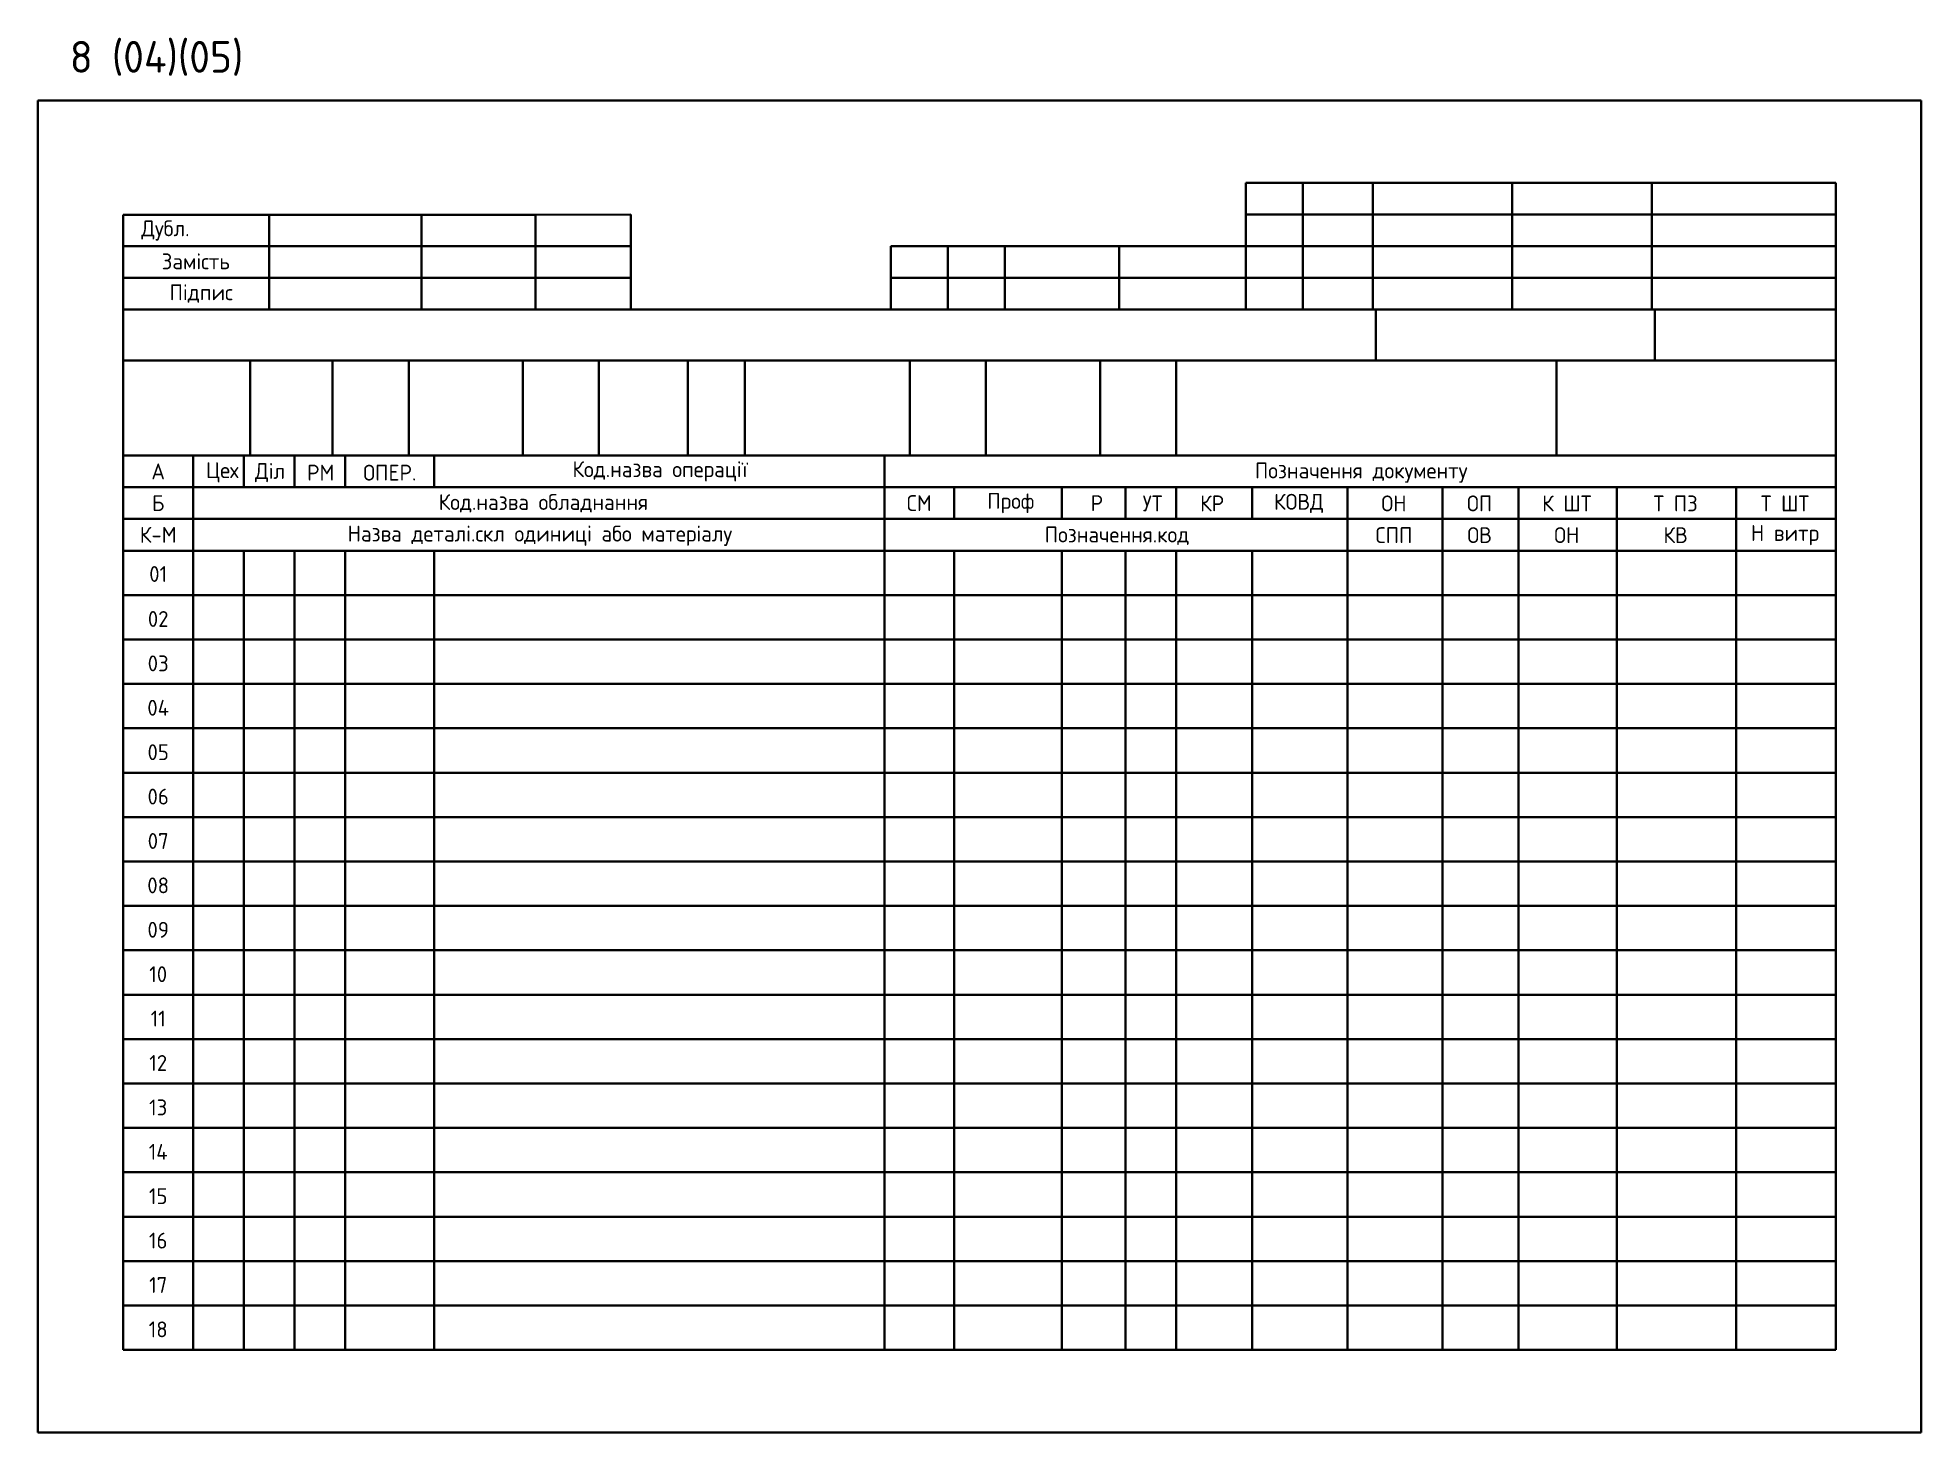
# Model space of a CAD drawing. Header units: millimetres. Extents: x -666 to 353, y -2321 to 561.
# Drawn here: x -666.3 to -369.3, y -1595.5 to -1375.6 of the extents above; entities that cross this region are included whole.
import ezdxf

# ---------------------------------------------------------------- set-up
doc = ezdxf.new("R2010")
doc.units = ezdxf.units.MM
doc.layers.get('0').update_dxf_attribs({"lineweight": 35})
doc.styles.get("Standard").update_dxf_attribs({"font": 'GOST_B.TTF'})

msp = doc.modelspace()

# ---------------------------------------------------------------- texts
for s, width, insert, char_height, attachment_point in [('8 (04)(05)', 47.0929, (-661.23, -1376.1), 5, 1), (' Дубл.', 11.5, (-646.92, -1405.98), 2.5, 5), (' {\\H1.25x;Замість}', 21.2493, (-641.97, -1410.85), 2, 5), (' Підпис', 23, (-641.3, -1415.93), 2.5, 5), ('А', 11, (-647.3, -1443.96), 2.5, 5), ('Цех', 8, (-637.2, -1444.11), 2.5, 5), ('Діл', 8, (-629.67, -1444.16), 2.5, 5), ('РМ', 8, (-621.67, -1444.16), 2.5, 5), ('ОПЕР.', 8, (-610.78, -1444.16), 2.5, 5), ('Код.назва операції', 39.3298, (-568.13, -1443.96), 2.5, 5), ('Позначення документу', 48.0694, (-457.63, -1444.16), 2.5, 5), ('Б', 11, (-647.3, -1448.96), 2.5, 5), ('Код.назва обладнання', 39.3298, (-586.57, -1448.99), 2.5, 5), ('СМ', 11, (-527.3, -1448.96), 2.5, 5), ('Проф', 11, (-512.88, -1448.96), 2.5, 5), ('Р', 10, (-499.3, -1448.96), 2.5, 5), ('УТ', 6.25, (-490.51, -1449.01), 2.5, 5), ('КР', 6.25, (-481.13, -1449.01), 2.5, 5), ('КОВД', 6.25, (-467.45, -1449.01), 2.5, 5), ('ОН', 6.25, (-452.45, -1449.01), 2.5, 5), ('ОП', 6.25, (-438.95, -1449.01), 2.5, 5), ('К ШТ', 9.2284, (-425.2, -1449.01), 2.5, 5), ('Т ПЗ', 8.9576, (-408.05, -1449.01), 2.5, 5), ('Т ШТ', 9.6346, (-390.8, -1449.01), 2.5, 5), ('К-М', 11, (-647.3, -1453.96), 2.5, 5), ('Назва деталі.скл одиниці або матеріалу', 81.2961, (-587.13, -1454.11), 2.5, 5), ('Позначення.код', 48.0694, (-496.13, -1454.11), 2.5, 5), ('СПП', 6.25, (-452.45, -1454.01), 2.5, 5), ('ОВ', 6.25, (-438.95, -1454.01), 2.5, 5), ('ОН', 9.2284, (-425.2, -1454.01), 2.5, 5), ('КВ', 8.9576, (-408.05, -1454.01), 2.5, 5), ('Н витр', 11.3668, (-390.8, -1454.01), 2.5, 5), ('01', 11, (-647.3, -1460.14), 2.5, 5), ('02', 11, (-647.3, -1467.23), 2.5, 5), ('03', 11, (-647.3, -1474.23), 2.5, 5), ('04', 11, (-647.3, -1481.23), 2.5, 5), ('05', 11, (-647.3, -1488.23), 2.5, 5), ('06', 11, (-647.3, -1495.23), 2.5, 5), ('07', 11, (-647.3, -1502.23), 2.5, 5), ('08', 11, (-647.3, -1509.23), 2.5, 5), ('09', 11, (-647.3, -1516.23), 2.5, 5), ('10', 11, (-647.3, -1523.23), 2.5, 5), ('11', 11, (-647.3, -1530.23), 2.5, 5), ('12', 11, (-647.3, -1537.23), 2.5, 5), ('13', 11, (-647.3, -1544.23), 2.5, 5), ('14', 11, (-647.3, -1551.23), 2.5, 5), ('15', 11, (-647.3, -1558.23), 2.5, 5), ('16', 11, (-647.3, -1565.23), 2.5, 5), ('17', 11, (-647.3, -1572.23), 2.5, 5), ('18', 11, (-647.3, -1579.23), 2.5, 5)]:
    msp.add_mtext_dynamic_manual_height_columns(s, width=width, gutter_width=12.5, heights=[0], dxfattribs=dict(insert=insert, char_height=char_height, attachment_point=attachment_point))

# ---------------------------------------------------------------- blocks, each defined once
blk = doc.blocks.new('*U1')
for p, q in [((11, 0), (270, 0)), ((11, 0), (11, -7)), ((120, 0), (120, -7)), ((131, 0), (131, -7)), ((148, 0), (148, -7)), ((158, 0), (158, -7)), ((166, 0), (166, -7)), ((178, 0), (178, -7)), ((193, 0), (193, -7)), ((208, 0), (208, -7)), ((220, 0), (220, -7)), ((235.5, 0), (235.5, -7)), ((254.3, 0), (254.3, -7)), ((270, 0), (270, -7)), ((270, -7), (11, -7))]:
    blk.add_line(p, q)

# ---------------------------------------------------------------- linework, layer by layer
for p, q in [((-666.3, -1595.46), (-666.3, -1385.46)), ((-666.3, -1385.46), (-369.3, -1385.46)), ((-369.3, -1385.46), (-369.3, -1595.46)), ((-466.8, -1398.46), (-475.8, -1398.46)), ((-475.8, -1398.46), (-475.8, -1408.46)), ((-455.8, -1398.46), (-466.8, -1398.46)), ((-466.8, -1398.46), (-466.8, -1418.46)), ((-433.8, -1398.46), (-455.8, -1398.46)), ((-455.8, -1398.46), (-455.8, -1418.46)), ((-411.8, -1398.46), (-433.8, -1398.46)), ((-433.8, -1398.46), (-433.8, -1418.46)), ((-382.8, -1398.46), (-411.8, -1398.46)), ((-411.8, -1398.46), (-411.8, -1418.46)), ((-382.8, -1418.46), (-382.8, -1398.46)), ((-652.8, -1403.51), (-629.8, -1403.51)), ((-652.8, -1418.46), (-652.8, -1403.51)), ((-629.8, -1403.51), (-605.8, -1403.51)), ((-629.8, -1403.51), (-629.8, -1418.46)), ((-605.8, -1403.51), (-587.8, -1403.51)), ((-605.8, -1403.51), (-605.8, -1418.46)), ((-587.8, -1403.51), (-572.8, -1403.46)), ((-587.8, -1403.51), (-587.8, -1418.46)), ((-572.8, -1403.46), (-572.8, -1408.46)), ((-475.8, -1403.46), (-382.8, -1403.46)), ((-572.8, -1408.46), (-652.8, -1408.46)), ((-572.8, -1408.46), (-572.8, -1413.46)), ((-522.8, -1408.46), (-531.8, -1408.46)), ((-531.8, -1408.46), (-531.8, -1418.46)), ((-513.8, -1408.46), (-522.8, -1408.46)), ((-522.8, -1408.46), (-522.8, -1418.46)), ((-495.8, -1408.46), (-513.8, -1408.46)), ((-513.8, -1408.46), (-513.8, -1418.46)), ((-475.8, -1408.46), (-495.8, -1408.46)), ((-495.8, -1408.46), (-495.8, -1418.46)), ((-382.8, -1408.46), (-475.8, -1408.46)), ((-475.8, -1408.46), (-475.8, -1418.46)), ((-572.8, -1413.46), (-652.8, -1413.46)), ((-572.8, -1413.46), (-572.8, -1418.46)), ((-531.8, -1413.46), (-382.8, -1413.46)), ((-572.8, -1418.46), (-652.8, -1418.46)), ((-652.8, -1418.46), (-382.8, -1418.46)), ((-652.8, -1418.46), (-652.8, -1426.46)), ((-455.3, -1426.46), (-455.3, -1418.46)), ((-411.3, -1426.46), (-411.3, -1418.46)), ((-382.8, -1426.46), (-382.8, -1418.46)), ((-652.8, -1426.46), (-382.8, -1426.46)), ((-652.8, -1426.46), (-652.8, -1431.46)), ((-632.8, -1426.46), (-632.8, -1441.46)), ((-619.8, -1426.46), (-619.8, -1441.46)), ((-607.8, -1426.46), (-607.8, -1441.46)), ((-589.8, -1426.46), (-589.8, -1441.46)), ((-577.8, -1426.46), (-577.8, -1441.46)), ((-563.8, -1426.46), (-563.8, -1441.46)), ((-554.8, -1426.46), (-554.8, -1441.46)), ((-528.8, -1426.46), (-528.8, -1441.46)), ((-516.8, -1426.46), (-516.8, -1441.46)), ((-498.8, -1426.46), (-498.8, -1441.46)), ((-486.8, -1426.46), (-486.8, -1441.46)), ((-426.8, -1426.46), (-426.8, -1441.46)), ((-382.8, -1441.46), (-382.8, -1426.46)), ((-652.8, -1431.46), (-652.8, -1436.46)), ((-652.8, -1436.46), (-652.8, -1441.46)), ((-652.8, -1441.46), (-382.8, -1441.46)), ((-652.8, -1441.46), (-652.8, -1446.46)), ((-641.8, -1441.46), (-641.8, -1456.46)), ((-633.8, -1441.46), (-633.8, -1446.46)), ((-625.8, -1441.46), (-625.8, -1446.46)), ((-617.8, -1441.46), (-617.8, -1446.46)), ((-603.8, -1441.46), (-603.8, -1446.46)), ((-532.8, -1441.46), (-532.8, -1446.46)), ((-382.8, -1456.46), (-382.8, -1441.46)), ((-652.8, -1446.46), (-382.8, -1446.46)), ((-652.8, -1446.46), (-652.8, -1456.46)), ((-532.8, -1446.46), (-532.8, -1451.46)), ((-521.8, -1446.46), (-521.8, -1451.46)), ((-504.8, -1446.46), (-504.8, -1451.46)), ((-494.8, -1446.46), (-494.8, -1451.46)), ((-486.8, -1446.46), (-486.8, -1451.46)), ((-474.8, -1446.46), (-474.8, -1451.46)), ((-459.8, -1446.46), (-459.8, -1451.46)), ((-444.8, -1446.46), (-444.8, -1451.46)), ((-432.8, -1446.46), (-432.8, -1451.46)), ((-417.3, -1446.46), (-417.3, -1451.46)), ((-398.5, -1446.46), (-398.5, -1451.46)), ((-382.8, -1451.46), (-652.8, -1451.46)), ((-532.8, -1451.46), (-532.8, -1456.46)), ((-459.8, -1451.46), (-459.8, -1456.46)), ((-444.8, -1451.46), (-444.8, -1456.46)), ((-432.8, -1451.46), (-432.8, -1456.46)), ((-417.3, -1451.46), (-417.3, -1456.46)), ((-398.5, -1451.46), (-398.5, -1456.46)), ((-652.8, -1456.46), (-382.8, -1456.46)), ((-652.8, -1456.46), (-652.8, -1582.46)), ((-641.8, -1456.46), (-641.8, -1582.46)), ((-633.8, -1456.46), (-633.8, -1470.46)), ((-625.8, -1456.46), (-625.8, -1470.46)), ((-617.8, -1456.46), (-617.8, -1470.46)), ((-603.8, -1456.46), (-603.8, -1470.46)), ((-641.8, -1463.46), (-652.8, -1463.46)), ((-652.8, -1463.46), (-382.8, -1463.46)), ((-652.8, -1470.46), (-652.8, -1463.46)), ((-641.8, -1463.46), (-641.8, -1470.46)), ((-532.8, -1463.46), (-532.8, -1470.46)), ((-521.8, -1463.46), (-521.8, -1470.46)), ((-504.8, -1463.46), (-504.8, -1470.46)), ((-494.8, -1463.46), (-494.8, -1470.46)), ((-486.8, -1463.46), (-486.8, -1470.46)), ((-474.8, -1463.46), (-474.8, -1470.46)), ((-459.8, -1463.46), (-459.8, -1470.46)), ((-444.8, -1463.46), (-444.8, -1470.46)), ((-432.8, -1463.46), (-432.8, -1470.46)), ((-417.3, -1463.46), (-417.3, -1470.46)), ((-398.5, -1463.46), (-398.5, -1470.46)), ((-382.8, -1463.46), (-382.8, -1470.46)), ((-641.8, -1470.46), (-652.8, -1470.46)), ((-641.8, -1470.46), (-652.8, -1470.46)), ((-382.8, -1470.46), (-652.8, -1470.46)), ((-652.8, -1470.46), (-382.8, -1470.46)), ((-652.8, -1477.46), (-652.8, -1470.46)), ((-641.8, -1470.46), (-641.8, -1477.46)), ((-633.8, -1470.46), (-633.8, -1477.46)), ((-625.8, -1470.46), (-625.8, -1477.46)), ((-617.8, -1470.46), (-617.8, -1477.46)), ((-603.8, -1470.46), (-603.8, -1477.46)), ((-532.8, -1470.46), (-532.8, -1477.46)), ((-521.8, -1470.46), (-521.8, -1477.46)), ((-504.8, -1470.46), (-504.8, -1477.46)), ((-494.8, -1470.46), (-494.8, -1477.46)), ((-486.8, -1470.46), (-486.8, -1477.46)), ((-474.8, -1470.46), (-474.8, -1477.46)), ((-459.8, -1470.46), (-459.8, -1477.46)), ((-444.8, -1470.46), (-444.8, -1477.46)), ((-432.8, -1470.46), (-432.8, -1477.46)), ((-417.3, -1470.46), (-417.3, -1477.46)), ((-398.5, -1470.46), (-398.5, -1477.46)), ((-382.8, -1470.46), (-382.8, -1477.46)), ((-641.8, -1477.46), (-652.8, -1477.46)), ((-382.8, -1477.46), (-652.8, -1477.46)), ((-652.8, -1477.46), (-382.8, -1477.46)), ((-652.8, -1484.46), (-652.8, -1477.46)), ((-641.8, -1477.46), (-641.8, -1484.46)), ((-633.8, -1477.46), (-633.8, -1484.46)), ((-625.8, -1477.46), (-625.8, -1484.46)), ((-625.8, -1477.46), (-625.8, -1484.46)), ((-617.8, -1477.46), (-617.8, -1484.46)), ((-603.8, -1477.46), (-603.8, -1484.46)), ((-532.8, -1477.46), (-532.8, -1484.46)), ((-521.8, -1477.46), (-521.8, -1484.46)), ((-504.8, -1477.46), (-504.8, -1484.46)), ((-494.8, -1477.46), (-494.8, -1484.46)), ((-486.8, -1477.46), (-486.8, -1484.46)), ((-474.8, -1477.46), (-474.8, -1484.46)), ((-459.8, -1477.46), (-459.8, -1484.46)), ((-444.8, -1477.46), (-444.8, -1484.46)), ((-432.8, -1477.46), (-432.8, -1484.46)), ((-417.3, -1477.46), (-417.3, -1484.46)), ((-398.5, -1477.46), (-398.5, -1484.46)), ((-382.8, -1477.46), (-382.8, -1484.46)), ((-641.8, -1484.46), (-652.8, -1484.46)), ((-382.8, -1484.46), (-652.8, -1484.46)), ((-652.8, -1484.46), (-382.8, -1484.46)), ((-652.8, -1491.46), (-652.8, -1484.46)), ((-641.8, -1484.46), (-641.8, -1491.46)), ((-633.8, -1484.46), (-633.8, -1491.46)), ((-625.8, -1484.46), (-625.8, -1491.46)), ((-625.8, -1484.46), (-625.8, -1491.46)), ((-617.8, -1484.46), (-617.8, -1491.46)), ((-603.8, -1484.46), (-603.8, -1491.46)), ((-532.8, -1484.46), (-532.8, -1491.46)), ((-521.8, -1484.46), (-521.8, -1491.46)), ((-504.8, -1484.46), (-504.8, -1491.46)), ((-494.8, -1484.46), (-494.8, -1491.46)), ((-486.8, -1484.46), (-486.8, -1491.46)), ((-474.8, -1484.46), (-474.8, -1491.46)), ((-459.8, -1484.46), (-459.8, -1491.46)), ((-444.8, -1484.46), (-444.8, -1491.46)), ((-432.8, -1484.46), (-432.8, -1491.46)), ((-417.3, -1484.46), (-417.3, -1491.46)), ((-398.5, -1484.46), (-398.5, -1491.46)), ((-382.8, -1484.46), (-382.8, -1491.46)), ((-641.8, -1491.46), (-652.8, -1491.46)), ((-641.8, -1491.46), (-652.8, -1491.46)), ((-382.8, -1491.46), (-652.8, -1491.46)), ((-652.8, -1491.46), (-382.8, -1491.46)), ((-652.8, -1498.46), (-652.8, -1491.46)), ((-641.8, -1491.46), (-641.8, -1498.46)), ((-633.8, -1491.46), (-633.8, -1498.46)), ((-625.8, -1491.46), (-625.8, -1498.46)), ((-625.8, -1491.46), (-625.8, -1498.46)), ((-617.8, -1491.46), (-617.8, -1498.46)), ((-603.8, -1491.46), (-603.8, -1498.46)), ((-532.8, -1491.46), (-532.8, -1498.46)), ((-521.8, -1491.46), (-521.8, -1498.46)), ((-504.8, -1491.46), (-504.8, -1498.46)), ((-494.8, -1491.46), (-494.8, -1498.46)), ((-486.8, -1491.46), (-486.8, -1498.46)), ((-474.8, -1491.46), (-474.8, -1498.46)), ((-459.8, -1491.46), (-459.8, -1498.46)), ((-444.8, -1491.46), (-444.8, -1498.46)), ((-432.8, -1491.46), (-432.8, -1498.46)), ((-417.3, -1491.46), (-417.3, -1498.46)), ((-398.5, -1491.46), (-398.5, -1498.46)), ((-382.8, -1491.46), (-382.8, -1498.46)), ((-641.8, -1498.46), (-652.8, -1498.46)), ((-382.8, -1498.46), (-652.8, -1498.46)), ((-652.8, -1498.46), (-382.8, -1498.46)), ((-652.8, -1505.46), (-652.8, -1498.46)), ((-641.8, -1498.46), (-641.8, -1505.46)), ((-633.8, -1498.46), (-633.8, -1505.46)), ((-625.8, -1498.46), (-625.8, -1505.46)), ((-625.8, -1498.46), (-625.8, -1505.46)), ((-617.8, -1498.46), (-617.8, -1505.46)), ((-603.8, -1498.46), (-603.8, -1505.46)), ((-532.8, -1498.46), (-532.8, -1505.46)), ((-521.8, -1498.46), (-521.8, -1505.46)), ((-504.8, -1498.46), (-504.8, -1505.46)), ((-494.8, -1498.46), (-494.8, -1505.46)), ((-486.8, -1498.46), (-486.8, -1505.46)), ((-474.8, -1498.46), (-474.8, -1505.46)), ((-459.8, -1498.46), (-459.8, -1505.46)), ((-444.8, -1498.46), (-444.8, -1505.46)), ((-432.8, -1498.46), (-432.8, -1505.46)), ((-417.3, -1498.46), (-417.3, -1505.46)), ((-398.5, -1498.46), (-398.5, -1505.46)), ((-382.8, -1498.46), (-382.8, -1505.46)), ((-641.8, -1505.46), (-652.8, -1505.46)), ((-382.8, -1505.46), (-652.8, -1505.46)), ((-652.8, -1505.46), (-382.8, -1505.46)), ((-652.8, -1512.46), (-652.8, -1505.46)), ((-641.8, -1505.46), (-641.8, -1512.46)), ((-633.8, -1505.46), (-633.8, -1512.46)), ((-625.8, -1505.46), (-625.8, -1512.46)), ((-617.8, -1505.46), (-617.8, -1512.46)), ((-603.8, -1505.46), (-603.8, -1512.46)), ((-532.8, -1505.46), (-532.8, -1512.46)), ((-521.8, -1505.46), (-521.8, -1512.46)), ((-504.8, -1505.46), (-504.8, -1512.46)), ((-494.8, -1505.46), (-494.8, -1512.46)), ((-486.8, -1505.46), (-486.8, -1512.46)), ((-474.8, -1505.46), (-474.8, -1512.46)), ((-459.8, -1505.46), (-459.8, -1512.46)), ((-444.8, -1505.46), (-444.8, -1512.46)), ((-432.8, -1505.46), (-432.8, -1512.46)), ((-417.3, -1505.46), (-417.3, -1512.46)), ((-398.5, -1505.46), (-398.5, -1512.46)), ((-382.8, -1505.46), (-382.8, -1512.46)), ((-641.8, -1512.46), (-652.8, -1512.46)), ((-641.8, -1512.46), (-652.8, -1512.46)), ((-382.8, -1512.46), (-652.8, -1512.46)), ((-652.8, -1512.46), (-382.8, -1512.46)), ((-652.8, -1519.46), (-652.8, -1512.46)), ((-641.8, -1512.46), (-641.8, -1519.46)), ((-633.8, -1512.46), (-633.8, -1519.46)), ((-625.8, -1512.46), (-625.8, -1519.46)), ((-617.8, -1512.46), (-617.8, -1519.46)), ((-603.8, -1512.46), (-603.8, -1519.46)), ((-532.8, -1512.46), (-532.8, -1519.46)), ((-521.8, -1512.46), (-521.8, -1519.46)), ((-504.8, -1512.46), (-504.8, -1519.46)), ((-494.8, -1512.46), (-494.8, -1519.46)), ((-486.8, -1512.46), (-486.8, -1519.46)), ((-474.8, -1512.46), (-474.8, -1519.46)), ((-459.8, -1512.46), (-459.8, -1519.46)), ((-444.8, -1512.46), (-444.8, -1519.46)), ((-432.8, -1512.46), (-432.8, -1519.46)), ((-417.3, -1512.46), (-417.3, -1519.46)), ((-398.5, -1512.46), (-398.5, -1519.46)), ((-382.8, -1512.46), (-382.8, -1519.46)), ((-641.8, -1519.46), (-652.8, -1519.46)), ((-382.8, -1519.46), (-652.8, -1519.46)), ((-652.8, -1519.46), (-382.8, -1519.46)), ((-652.8, -1526.46), (-652.8, -1519.46)), ((-641.8, -1519.46), (-641.8, -1526.46)), ((-633.8, -1519.46), (-633.8, -1526.46)), ((-625.8, -1519.46), (-625.8, -1526.46)), ((-617.8, -1519.46), (-617.8, -1526.46)), ((-603.8, -1519.46), (-603.8, -1526.46)), ((-532.8, -1519.46), (-532.8, -1526.46)), ((-521.8, -1519.46), (-521.8, -1526.46)), ((-504.8, -1519.46), (-504.8, -1526.46)), ((-494.8, -1519.46), (-494.8, -1526.46)), ((-486.8, -1519.46), (-486.8, -1526.46)), ((-474.8, -1519.46), (-474.8, -1526.46)), ((-459.8, -1519.46), (-459.8, -1526.46)), ((-444.8, -1519.46), (-444.8, -1526.46)), ((-432.8, -1519.46), (-432.8, -1526.46)), ((-417.3, -1519.46), (-417.3, -1526.46)), ((-398.5, -1519.46), (-398.5, -1526.46)), ((-382.8, -1519.46), (-382.8, -1526.46)), ((-641.8, -1526.46), (-652.8, -1526.46)), ((-382.8, -1526.46), (-652.8, -1526.46)), ((-652.8, -1526.46), (-382.8, -1526.46)), ((-652.8, -1533.46), (-652.8, -1526.46)), ((-641.8, -1526.46), (-641.8, -1533.46)), ((-633.8, -1526.46), (-633.8, -1533.46)), ((-625.8, -1526.46), (-625.8, -1533.46)), ((-617.8, -1526.46), (-617.8, -1533.46)), ((-603.8, -1526.46), (-603.8, -1533.46)), ((-532.8, -1526.46), (-532.8, -1533.46)), ((-521.8, -1526.46), (-521.8, -1533.46)), ((-504.8, -1526.46), (-504.8, -1533.46)), ((-494.8, -1526.46), (-494.8, -1533.46)), ((-486.8, -1526.46), (-486.8, -1533.46)), ((-474.8, -1526.46), (-474.8, -1533.46)), ((-459.8, -1526.46), (-459.8, -1533.46)), ((-444.8, -1526.46), (-444.8, -1533.46)), ((-432.8, -1526.46), (-432.8, -1533.46)), ((-417.3, -1526.46), (-417.3, -1533.46)), ((-398.5, -1526.46), (-398.5, -1533.46)), ((-382.8, -1526.46), (-382.8, -1533.46)), ((-641.8, -1533.46), (-652.8, -1533.46)), ((-641.8, -1533.46), (-652.8, -1533.46)), ((-382.8, -1533.46), (-652.8, -1533.46)), ((-652.8, -1533.46), (-382.8, -1533.46)), ((-652.8, -1540.46), (-652.8, -1533.46)), ((-641.8, -1533.46), (-641.8, -1540.46)), ((-633.8, -1533.46), (-633.8, -1540.46)), ((-625.8, -1533.46), (-625.8, -1540.46)), ((-617.8, -1533.46), (-617.8, -1540.46)), ((-603.8, -1533.46), (-603.8, -1540.46)), ((-532.8, -1533.46), (-532.8, -1540.46)), ((-521.8, -1533.46), (-521.8, -1540.46)), ((-504.8, -1533.46), (-504.8, -1540.46)), ((-494.8, -1533.46), (-494.8, -1540.46)), ((-486.8, -1533.46), (-486.8, -1540.46)), ((-474.8, -1533.46), (-474.8, -1540.46)), ((-459.8, -1533.46), (-459.8, -1540.46)), ((-444.8, -1533.46), (-444.8, -1540.46)), ((-432.8, -1533.46), (-432.8, -1540.46)), ((-417.3, -1533.46), (-417.3, -1540.46)), ((-398.5, -1533.46), (-398.5, -1540.46)), ((-382.8, -1533.46), (-382.8, -1540.46)), ((-641.8, -1540.46), (-652.8, -1540.46)), ((-382.8, -1540.46), (-652.8, -1540.46)), ((-652.8, -1540.46), (-382.8, -1540.46)), ((-652.8, -1547.46), (-652.8, -1540.46)), ((-641.8, -1540.46), (-641.8, -1547.46)), ((-633.8, -1540.46), (-633.8, -1547.46)), ((-625.8, -1540.46), (-625.8, -1547.46)), ((-617.8, -1540.46), (-617.8, -1547.46)), ((-603.8, -1540.46), (-603.8, -1547.46)), ((-532.8, -1540.46), (-532.8, -1547.46)), ((-521.8, -1540.46), (-521.8, -1547.46)), ((-504.8, -1540.46), (-504.8, -1547.46)), ((-494.8, -1540.46), (-494.8, -1547.46)), ((-486.8, -1540.46), (-486.8, -1547.46)), ((-474.8, -1540.46), (-474.8, -1547.46)), ((-459.8, -1540.46), (-459.8, -1547.46)), ((-444.8, -1540.46), (-444.8, -1547.46)), ((-432.8, -1540.46), (-432.8, -1547.46)), ((-417.3, -1540.46), (-417.3, -1547.46)), ((-398.5, -1540.46), (-398.5, -1547.46)), ((-382.8, -1540.46), (-382.8, -1547.46)), ((-641.8, -1547.46), (-652.8, -1547.46)), ((-382.8, -1547.46), (-652.8, -1547.46)), ((-652.8, -1547.46), (-382.8, -1547.46)), ((-652.8, -1554.46), (-652.8, -1547.46)), ((-641.8, -1547.46), (-641.8, -1554.46)), ((-633.8, -1547.46), (-633.8, -1554.46)), ((-625.8, -1547.46), (-625.8, -1554.46)), ((-617.8, -1547.46), (-617.8, -1554.46)), ((-603.8, -1547.46), (-603.8, -1554.46)), ((-532.8, -1547.46), (-532.8, -1554.46)), ((-521.8, -1547.46), (-521.8, -1554.46)), ((-504.8, -1547.46), (-504.8, -1554.46)), ((-494.8, -1547.46), (-494.8, -1554.46)), ((-486.8, -1547.46), (-486.8, -1554.46)), ((-474.8, -1547.46), (-474.8, -1554.46)), ((-459.8, -1547.46), (-459.8, -1554.46)), ((-444.8, -1547.46), (-444.8, -1554.46)), ((-432.8, -1547.46), (-432.8, -1554.46)), ((-417.3, -1547.46), (-417.3, -1554.46)), ((-398.5, -1547.46), (-398.5, -1554.46)), ((-382.8, -1547.46), (-382.8, -1554.46)), ((-641.8, -1554.46), (-652.8, -1554.46)), ((-641.8, -1554.46), (-652.8, -1554.46)), ((-382.8, -1554.46), (-652.8, -1554.46)), ((-652.8, -1554.46), (-382.8, -1554.46)), ((-652.8, -1561.46), (-652.8, -1554.46)), ((-641.8, -1554.46), (-641.8, -1561.46)), ((-633.8, -1554.46), (-633.8, -1561.46)), ((-625.8, -1554.46), (-625.8, -1561.46)), ((-617.8, -1554.46), (-617.8, -1561.46)), ((-603.8, -1554.46), (-603.8, -1561.46)), ((-532.8, -1554.46), (-532.8, -1561.46)), ((-521.8, -1554.46), (-521.8, -1561.46)), ((-504.8, -1554.46), (-504.8, -1561.46)), ((-494.8, -1554.46), (-494.8, -1561.46)), ((-486.8, -1554.46), (-486.8, -1561.46)), ((-474.8, -1554.46), (-474.8, -1561.46)), ((-459.8, -1554.46), (-459.8, -1561.46)), ((-444.8, -1554.46), (-444.8, -1561.46)), ((-432.8, -1554.46), (-432.8, -1561.46)), ((-417.3, -1554.46), (-417.3, -1561.46)), ((-398.5, -1554.46), (-398.5, -1561.46)), ((-382.8, -1554.46), (-382.8, -1561.46)), ((-641.8, -1561.46), (-652.8, -1561.46)), ((-382.8, -1561.46), (-652.8, -1561.46)), ((-652.8, -1561.46), (-382.8, -1561.46)), ((-652.8, -1568.46), (-652.8, -1561.46)), ((-641.8, -1561.46), (-641.8, -1568.46)), ((-633.8, -1561.46), (-633.8, -1568.46)), ((-625.8, -1561.46), (-625.8, -1568.46)), ((-617.8, -1561.46), (-617.8, -1568.46)), ((-603.8, -1561.46), (-603.8, -1568.46)), ((-532.8, -1561.46), (-532.8, -1568.46)), ((-521.8, -1561.46), (-521.8, -1568.46)), ((-504.8, -1561.46), (-504.8, -1568.46)), ((-494.8, -1561.46), (-494.8, -1568.46)), ((-486.8, -1561.46), (-486.8, -1568.46)), ((-474.8, -1561.46), (-474.8, -1568.46)), ((-459.8, -1561.46), (-459.8, -1568.46)), ((-444.8, -1561.46), (-444.8, -1568.46)), ((-432.8, -1561.46), (-432.8, -1568.46)), ((-417.3, -1561.46), (-417.3, -1568.46)), ((-398.5, -1561.46), (-398.5, -1568.46)), ((-382.8, -1561.46), (-382.8, -1568.46)), ((-641.8, -1568.46), (-652.8, -1568.46)), ((-382.8, -1568.46), (-652.8, -1568.46)), ((-652.8, -1568.46), (-382.8, -1568.46)), ((-652.8, -1575.46), (-652.8, -1568.46)), ((-641.8, -1568.46), (-641.8, -1575.46)), ((-633.8, -1568.46), (-633.8, -1575.46)), ((-625.8, -1568.46), (-625.8, -1575.46)), ((-617.8, -1568.46), (-617.8, -1575.46)), ((-603.8, -1568.46), (-603.8, -1575.46)), ((-532.8, -1568.46), (-532.8, -1575.46)), ((-521.8, -1568.46), (-521.8, -1575.46)), ((-504.8, -1568.46), (-504.8, -1575.46)), ((-494.8, -1568.46), (-494.8, -1575.46)), ((-486.8, -1568.46), (-486.8, -1575.46)), ((-474.8, -1568.46), (-474.8, -1575.46)), ((-459.8, -1568.46), (-459.8, -1575.46)), ((-444.8, -1568.46), (-444.8, -1575.46)), ((-432.8, -1568.46), (-432.8, -1575.46)), ((-417.3, -1568.46), (-417.3, -1575.46)), ((-398.5, -1568.46), (-398.5, -1575.46)), ((-382.8, -1568.46), (-382.8, -1575.46)), ((-641.8, -1575.46), (-652.8, -1575.46)), ((-641.8, -1575.46), (-652.8, -1575.46)), ((-382.8, -1575.46), (-652.8, -1575.46)), ((-652.8, -1575.46), (-382.8, -1575.46)), ((-652.8, -1582.46), (-652.8, -1575.46)), ((-641.8, -1575.46), (-641.8, -1582.46)), ((-633.8, -1575.46), (-633.8, -1582.46)), ((-625.8, -1575.46), (-625.8, -1582.46)), ((-617.8, -1575.46), (-617.8, -1582.46)), ((-603.8, -1575.46), (-603.8, -1582.46)), ((-532.8, -1575.46), (-532.8, -1582.46)), ((-521.8, -1575.46), (-521.8, -1582.46)), ((-504.8, -1575.46), (-504.8, -1582.46)), ((-494.8, -1575.46), (-494.8, -1582.46)), ((-486.8, -1575.46), (-486.8, -1582.46)), ((-474.8, -1575.46), (-474.8, -1582.46)), ((-459.8, -1575.46), (-459.8, -1582.46)), ((-444.8, -1575.46), (-444.8, -1582.46)), ((-432.8, -1575.46), (-432.8, -1582.46)), ((-417.3, -1575.46), (-417.3, -1582.46)), ((-398.5, -1575.46), (-398.5, -1582.46)), ((-382.8, -1575.46), (-382.8, -1582.46)), ((-641.8, -1582.46), (-652.8, -1582.46)), ((-641.8, -1582.46), (-652.8, -1582.46)), ((-641.8, -1582.46), (-652.8, -1582.46)), ((-382.8, -1582.46), (-652.8, -1582.46)), ((-369.3, -1595.46), (-666.3, -1595.46))]:
    msp.add_line(p, q)

# ---------------------------------------------------------------- block references
msp.add_blockref('*U1', (-652.8, -1456.46))

msp.set_redraw_order([(e.dxf.handle, doc.entitydb.next_handle()) for e in msp.query("TEXT MTEXT ATTDEF DIMENSION ARC_DIMENSION")])  # texts and dimensions are drawn at this point

doc.saveas('drawing.dxf')
